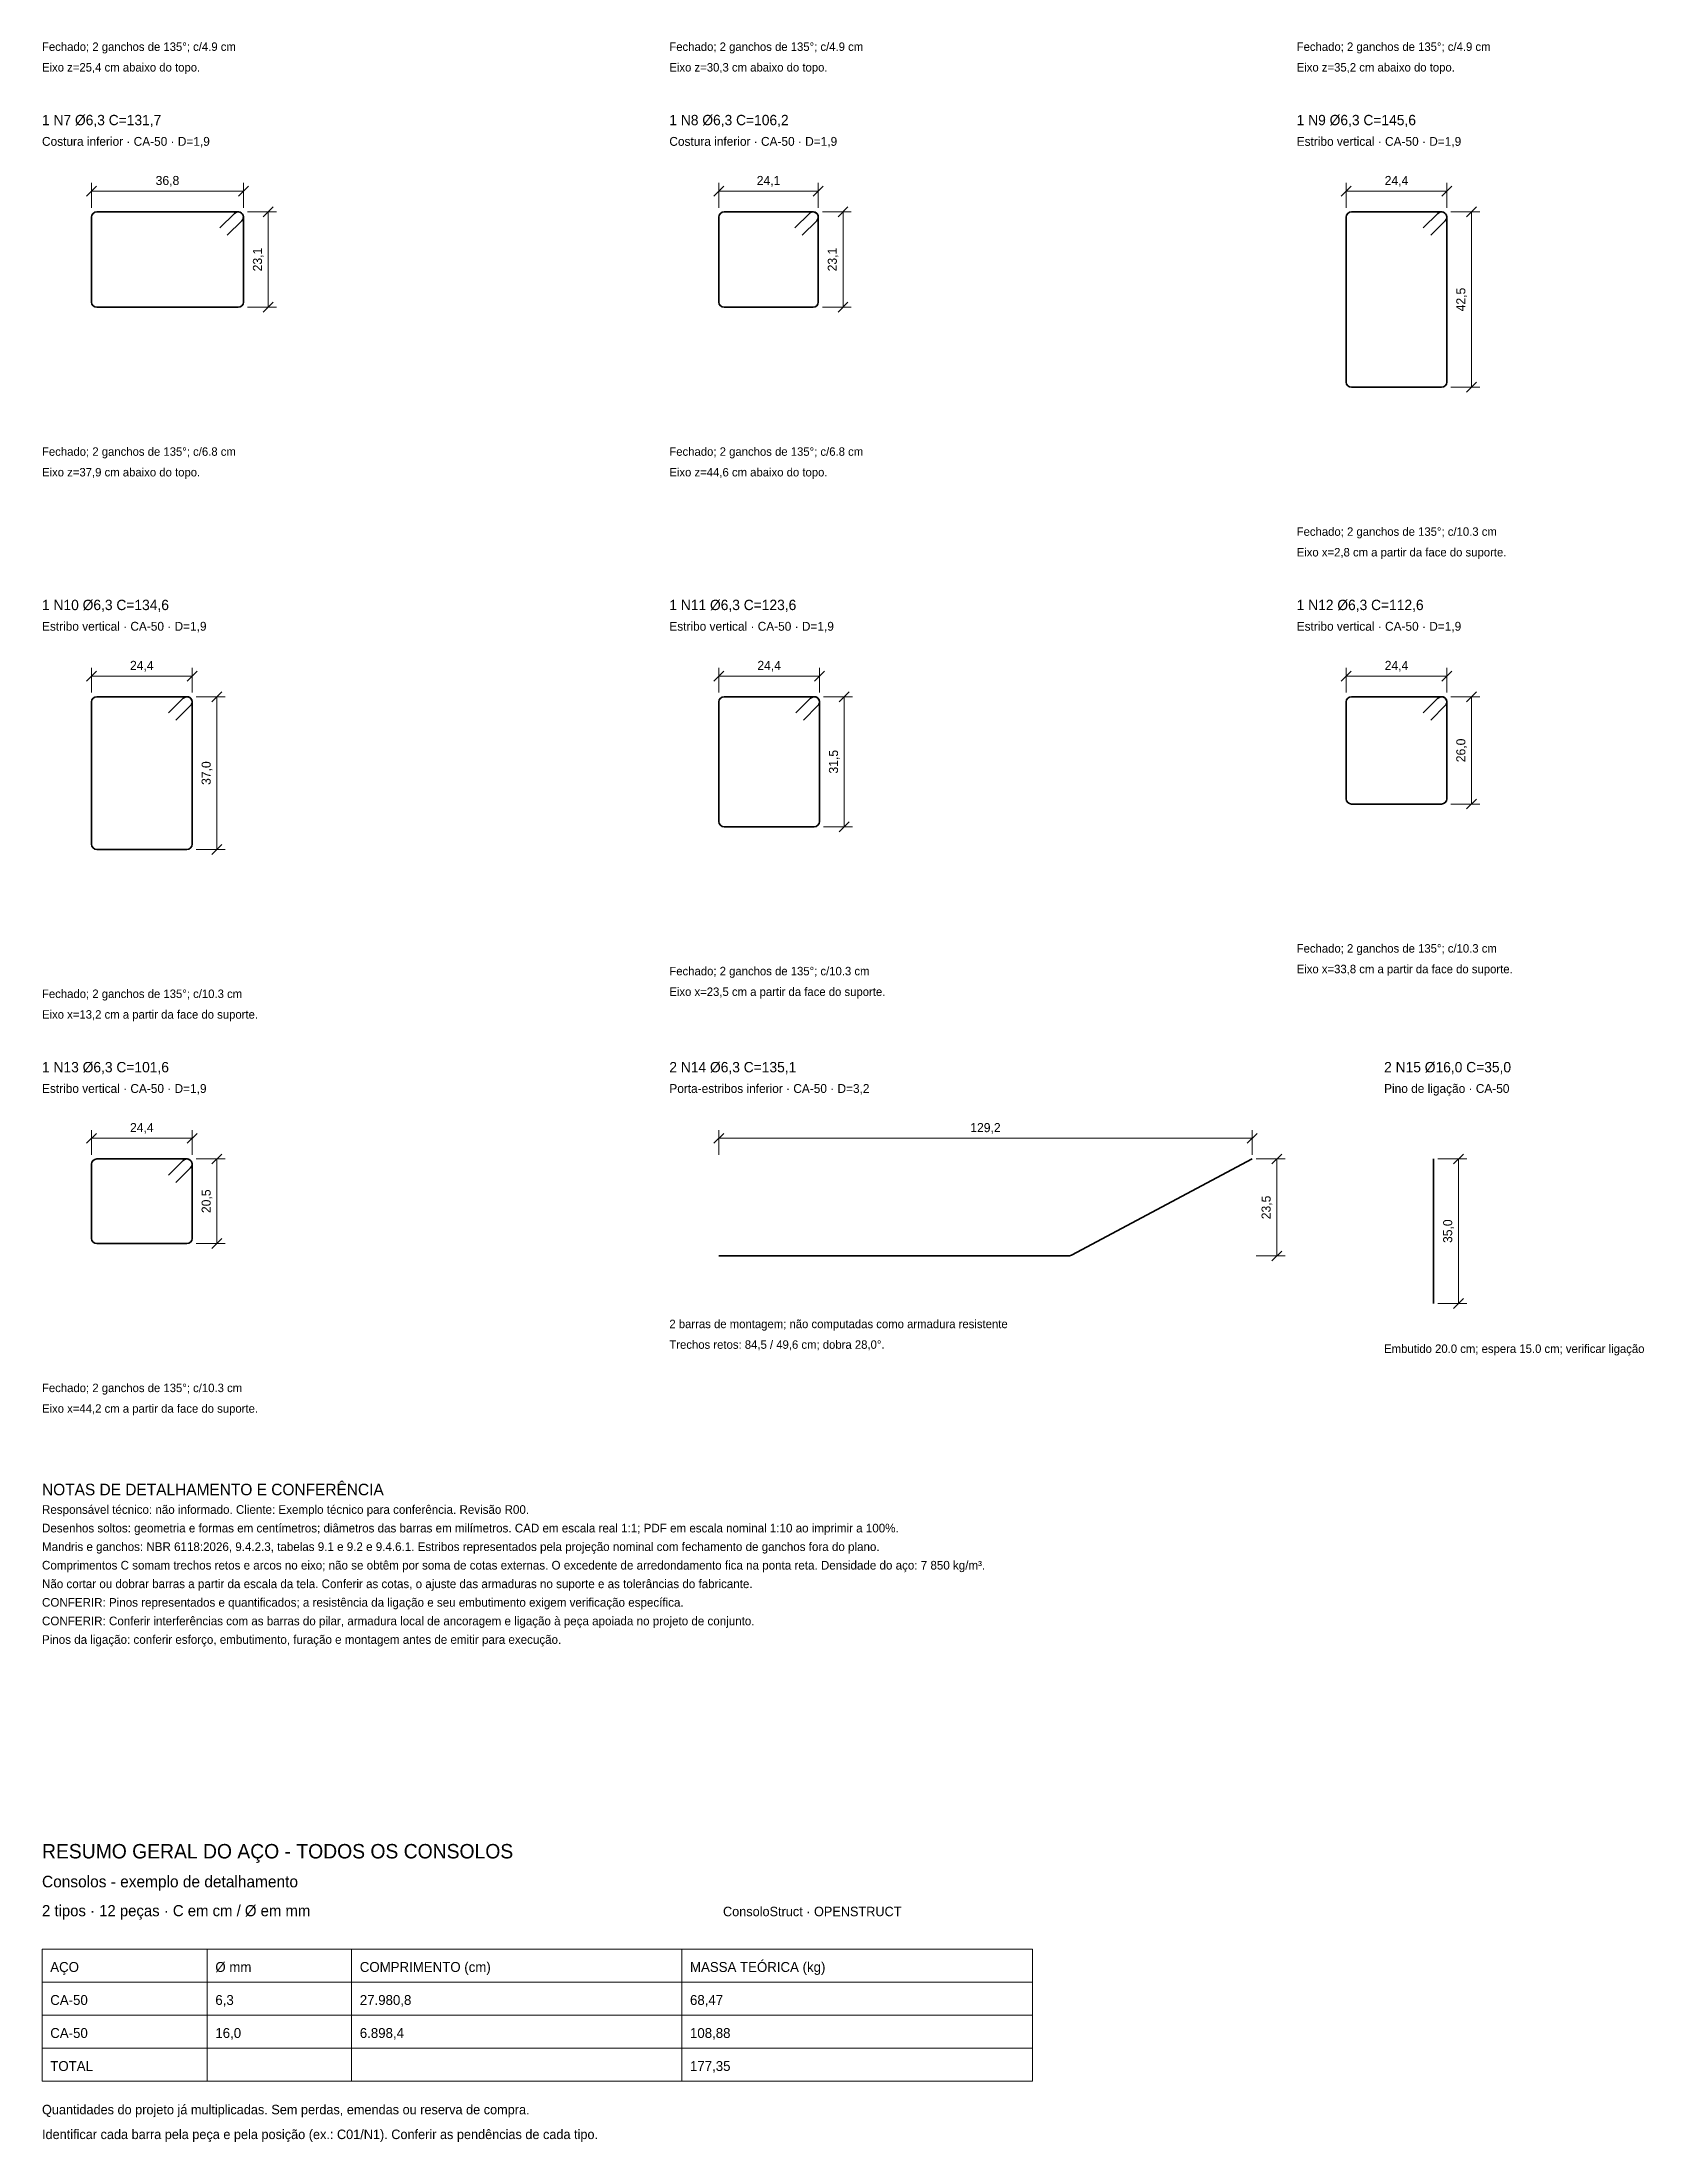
# Model space of a CAD drawing. Header units: centimetres. Extents: x 10 to 530, y -1860 to -4.
# Drawn here: x 10 to 398, y -1860 to -1351 of the extents above; entities that cross this region are included whole.
import ezdxf
from ezdxf.enums import TextEntityAlignment as Align

# ---------------------------------------------------------------- set-up
doc = ezdxf.new("R2010")
doc.units = ezdxf.units.CM
for name, color, linetype, lineweight in [('ARMADURAS', 5, 'CONTINUOUS', 35), ('COTAS', 8, 'CONTINUOUS', 13), ('TEXTOS', 7, 'CONTINUOUS', 13)]:
    doc.layers.add(name, color=color, linetype=linetype, lineweight=lineweight)

msp = doc.modelspace()

# ---------------------------------------------------------------- texts
at = {"layer": 'COTAS'}
for s, p in [('36,8', (40.40192, -1385.84488)), ('24,1', (186.0375, -1385.84488)), ('24,4', (338.185, -1385.84488)), ('24,4', (34.185, -1503.34408)), ('24,4', (186.185, -1503.34408)), ('24,4', (338.185, -1503.34408)), ('24,4', (34.185, -1615.34195)), ('129,2', (238.5925, -1615.34195))]:
    msp.add_text(s, height=2.2, dxfattribs=at).set_placement(p, align=Align.CENTER)
for s, p in [('23,1', (63.30384, -1403.89988)), ('23,1', (202.575, -1403.89988)), ('42,5', (354.87, -1413.59448)), ('26,0', (354.87, -1522.84169)), ('37,0', (50.87, -1528.34302)), ('31,5', (202.87, -1525.59235)), ('20,5', (50.87, -1632.08889)), ('23,5', (307.685, -1633.59328)), ('35,0', (351.685, -1639.34195))]:
    msp.add_text(s, height=2.2, rotation=90, dxfattribs=at).set_placement(p, align=Align.CENTER)
at = {"layer": 'TEXTOS'}
for s, height, p in [('Fechado; 2 ganchos de 135°; c/4.9 cm', 2.05, (10, -1353.34488)), ('Fechado; 2 ganchos de 135°; c/4.9 cm', 2.05, (162, -1353.34488)), ('Fechado; 2 ganchos de 135°; c/4.9 cm', 2.05, (314, -1353.34488)), ('Eixo z=25,4 cm abaixo do topo.', 2.05, (10, -1358.34488)), ('Eixo z=30,3 cm abaixo do topo.', 2.05, (162, -1358.34488)), ('Eixo z=35,2 cm abaixo do topo.', 2.05, (314, -1358.34488)), ('1 N7 Ø6,3 C=131,7', 2.5, (10, -1371.34488)), ('1 N8 Ø6,3 C=106,2', 2.5, (162, -1371.34488)), ('1 N9 Ø6,3 C=145,6', 2.5, (314, -1371.34488)), ('Costura inferior · CA-50 · D=1,9', 2.15, (10, -1376.34488)), ('Costura inferior · CA-50 · D=1,9', 2.15, (162, -1376.34488)), ('Estribo vertical · CA-50 · D=1,9', 2.15, (314, -1376.34488)), ('Fechado; 2 ganchos de 135°; c/6.8 cm', 2.05, (10, -1451.45488)), ('Fechado; 2 ganchos de 135°; c/6.8 cm', 2.05, (162, -1451.45488)), ('Eixo z=37,9 cm abaixo do topo.', 2.05, (10, -1456.45488)), ('Eixo z=44,6 cm abaixo do topo.', 2.05, (162, -1456.45488)), ('Fechado; 2 ganchos de 135°; c/10.3 cm', 2.05, (314, -1470.84408)), ('Eixo x=2,8 cm a partir da face do suporte.', 2.05, (314, -1475.84408)), ('1 N10 Ø6,3 C=134,6', 2.5, (10, -1488.84408)), ('1 N11 Ø6,3 C=123,6', 2.5, (162, -1488.84408)), ('1 N12 Ø6,3 C=112,6', 2.5, (314, -1488.84408)), ('Estribo vertical · CA-50 · D=1,9', 2.15, (10, -1493.84408)), ('Estribo vertical · CA-50 · D=1,9', 2.15, (162, -1493.84408)), ('Estribo vertical · CA-50 · D=1,9', 2.15, (314, -1493.84408)), ('Fechado; 2 ganchos de 135°; c/10.3 cm', 2.05, (314, -1571.83929)), ('Fechado; 2 ganchos de 135°; c/10.3 cm', 2.05, (162, -1577.34062)), ('Eixo x=33,8 cm a partir da face do suporte.', 2.05, (314, -1576.83929)), ('Fechado; 2 ganchos de 135°; c/10.3 cm', 2.05, (10, -1582.84195)), ('Eixo x=23,5 cm a partir da face do suporte.', 2.05, (162, -1582.34062)), ('Eixo x=13,2 cm a partir da face do suporte.', 2.05, (10, -1587.84195)), ('1 N13 Ø6,3 C=101,6', 2.5, (10, -1600.84195)), ('2 N14 Ø6,3 C=135,1', 2.5, (162, -1600.84195)), ('2 N15 Ø16,0 C=35,0', 2.5, (335.185, -1600.84195)), ('Estribo vertical · CA-50 · D=1,9', 2.15, (10, -1605.84195)), ('Porta-estribos inferior · CA-50 · D=3,2', 2.15, (162, -1605.84195)), ('Pino de ligação · CA-50', 2.15, (335.185, -1605.84195)), ('2 barras de montagem; não computadas como armadura resistente', 2.05, (162, -1662.84195)), ('Trechos retos: 84,5 / 49,6 cm; dobra 28,0°.', 2.05, (162, -1667.84195)), ('Embutido 20.0 cm; espera 15.0 cm; verificar ligação', 2.05, (335.185, -1668.84195)), ('Fechado; 2 ganchos de 135°; c/10.3 cm', 2.05, (10, -1678.33584)), ('Eixo x=44,2 cm a partir da face do suporte.', 2.05, (10, -1683.33584)), ('NOTAS DE DETALHAMENTO E CONFERÊNCIA', 2.8, (10, -1703.33584)), ('Responsável técnico: não informado. Cliente: Exemplo técnico para conferência. Revisão R00.', 2.1, (10, -1707.83584)), ('Desenhos soltos: geometria e formas em centímetros; diâmetros das barras em milímetros. CAD em escala real 1:1; PDF em escala nominal 1:10 ao imprimir a 100%.', 2.1, (10, -1712.33584)), ('Mandris e ganchos: NBR 6118:2026, 9.4.2.3, tabelas 9.1 e 9.2 e 9.4.6.1. Estribos representados pela projeção nominal com fechamento de ganchos fora do plano.', 2.1, (10, -1716.83584)), ('Comprimentos C somam trechos retos e arcos no eixo; não se obtêm por soma de cotas externas. O excedente de arredondamento fica na ponta reta. Densidade do aço: 7 850 kg/m³.', 2.1, (10, -1721.33584)), ('Não cortar ou dobrar barras a partir da escala da tela. Conferir as cotas, o ajuste das armaduras no suporte e as tolerâncias do fabricante.', 2.1, (10, -1725.83584)), ('CONFERIR: Pinos representados e quantificados; a resistência da ligação e seu embutimento exigem verificação específica.', 2.1, (10, -1730.33584)), ('CONFERIR: Conferir interferências com as barras do pilar, armadura local de ancoragem e ligação à peça apoiada no projeto de conjunto.', 2.1, (10, -1734.83584)), ('Pinos da ligação: conferir esforço, embutimento, furação e montagem antes de emitir para execução.', 2.1, (10, -1739.33584)), ('RESUMO GERAL DO AÇO - TODOS OS CONSOLOS', 3.5, (10, -1791.33584)), ('Consolos - exemplo de detalhamento', 2.8, (10, -1798.33584)), ('2 tipos · 12 peças · C em cm / Ø em mm', 2.7, (10, -1805.33584)), ('ConsoloStruct · OPENSTRUCT', 2.3, (175, -1805.33584)), ('AÇO', 2.4, (12, -1818.83584)), ('Ø mm', 2.4, (52, -1818.83584)), ('COMPRIMENTO (cm)', 2.4, (87, -1818.83584)), ('MASSA TEÓRICA (kg)', 2.4, (167, -1818.83584)), ('CA-50', 2.4, (12, -1826.83584)), ('6,3', 2.4, (52, -1826.83584)), ('27.980,8', 2.4, (87, -1826.83584)), ('68,47', 2.4, (167, -1826.83584)), ('CA-50', 2.4, (12, -1834.83584)), ('16,0', 2.4, (52, -1834.83584)), ('6.898,4', 2.4, (87, -1834.83584)), ('108,88', 2.4, (167, -1834.83584)), ('TOTAL', 2.4, (12, -1842.83584)), ('177,35', 2.4, (167, -1842.83584)), ('Quantidades do projeto já multiplicadas. Sem perdas, emendas ou reserva de compra.', 2.3, (10, -1853.33584)), ('Identificar cada barra pela peça e pela posição (ex.: C01/N1). Conferir as pendências de cada tipo.', 2.3, (10, -1859.33584))]:
    msp.add_text(s, height=height, dxfattribs=at).set_placement(p)

# ---------------------------------------------------------------- linework, layer by layer
at = {"layer": 'ARMADURAS'}
for p, q in [((22, -1393.60488), (22, -1414.19488)), ((57.54384, -1392.34488), (23.26, -1392.34488)), ((56.65288, -1392.71392), (53.11735, -1396.24946)), ((58.80384, -1414.19488), (58.80384, -1393.60488)), ((174, -1393.60488), (174, -1414.19488)), ((196.815, -1392.34488), (175.26, -1392.34488)), ((195.92405, -1392.71392), (192.38851, -1396.24946)), ((198.075, -1414.19488), (198.075, -1393.60488)), ((326, -1393.60488), (326, -1433.58408)), ((349.11, -1392.34488), (327.26, -1392.34488)), ((348.21905, -1392.71392), (344.68351, -1396.24946)), ((350.37, -1433.58408), (350.37, -1393.60488)), ((54.89926, -1398.03136), (58.43479, -1394.49583)), ((194.17042, -1398.03136), (197.70595, -1394.49583)), ((346.46542, -1398.03136), (350.00095, -1394.49583)), ((23.26, -1415.45488), (57.54384, -1415.45488)), ((175.26, -1415.45488), (196.815, -1415.45488)), ((327.26, -1434.84408), (349.11, -1434.84408)), ((22, -1511.10408), (22, -1545.58195)), ((45.11, -1509.84408), (23.26, -1509.84408)), ((44.21905, -1510.21312), (40.68351, -1513.74866)), ((46.37, -1545.58195), (46.37, -1511.10408)), ((174, -1511.10408), (174, -1540.08062)), ((197.11, -1509.84408), (175.26, -1509.84408)), ((196.21905, -1510.21312), (192.68351, -1513.74866)), ((198.37, -1540.08062), (198.37, -1511.10408)), ((326, -1511.10408), (326, -1534.57929)), ((349.11, -1509.84408), (327.26, -1509.84408)), ((348.21905, -1510.21312), (344.68351, -1513.74866)), ((350.37, -1534.57929), (350.37, -1511.10408)), ((42.46542, -1515.53057), (46.00095, -1511.99503)), ((194.46542, -1515.53057), (198.00095, -1511.99503)), ((346.46542, -1515.53057), (350.00095, -1511.99503)), ((327.26, -1535.83929), (349.11, -1535.83929)), ((175.26, -1541.34062), (197.11, -1541.34062)), ((23.26, -1546.84195), (45.11, -1546.84195)), ((22, -1623.10195), (22, -1641.07584)), ((45.11, -1621.84195), (23.26, -1621.84195)), ((44.21905, -1622.211), (40.68351, -1625.74653)), ((46.37, -1641.07584), (46.37, -1623.10195)), ((259.41618, -1645.12324), (303.185, -1621.84195)), ((347.185, -1621.84195), (347.185, -1656.84195)), ((42.46542, -1627.52844), (46.00095, -1623.99291)), ((23.26, -1642.33584), (45.11, -1642.33584)), ((174, -1645.34461), (258.52861, -1645.34461))]:
    msp.add_line(p, q, dxfattribs=at)
for centre, radius, start, end in [((23.26, -1393.60488), 1.26, 90, 180), ((57.54384, -1393.60488), 1.26, 0, 135), ((57.54384, -1393.60488), 1.26, 315, 90), ((175.26, -1393.60488), 1.26, 90, 180), ((196.815, -1393.60488), 1.26, 0, 135), ((196.815, -1393.60488), 1.26, 315, 90), ((327.26, -1393.60488), 1.26, 90, 180), ((349.11, -1393.60488), 1.26, 0, 135), ((349.11, -1393.60488), 1.26, 315, 90), ((23.26, -1414.19488), 1.26, 180, 270), ((57.54384, -1414.19488), 1.26, 270, 0), ((175.26, -1414.19488), 1.26, 180, 270), ((196.815, -1414.19488), 1.26, 270, 0), ((327.26, -1433.58408), 1.26, 180, 270), ((349.11, -1433.58408), 1.26, 270, 0), ((23.26, -1511.10408), 1.26, 90, 180), ((45.11, -1511.10408), 1.26, 0, 135), ((45.11, -1511.10408), 1.26, 315, 90), ((175.26, -1511.10408), 1.26, 90, 180), ((197.11, -1511.10408), 1.26, 0, 135), ((197.11, -1511.10408), 1.26, 315, 90), ((327.26, -1511.10408), 1.26, 90, 180), ((349.11, -1511.10408), 1.26, 0, 135), ((349.11, -1511.10408), 1.26, 315, 90), ((327.26, -1534.57929), 1.26, 180, 270), ((349.11, -1534.57929), 1.26, 270, 0), ((175.26, -1540.08062), 1.26, 180, 270), ((197.11, -1540.08062), 1.26, 270, 0), ((23.26, -1545.58195), 1.26, 180, 270), ((45.11, -1545.58195), 1.26, 270, 0), ((23.26, -1623.10195), 1.26, 90, 180), ((45.11, -1623.10195), 1.26, 0, 135), ((45.11, -1623.10195), 1.26, 315, 90), ((23.26, -1641.07584), 1.26, 180, 270), ((45.11, -1641.07584), 1.26, 270, 0), ((258.52861, -1643.45461), 1.89, 270, 298.00918)]:
    msp.add_arc(centre, radius, start, end, dxfattribs=at)
at = {"layer": 'COTAS'}
for p, q in [((20.8, -1388.54488), (23.2, -1386.14488)), ((22, -1391.34488), (22, -1385.34488)), ((22, -1387.34488), (58.80384, -1387.34488)), ((57.60384, -1388.54488), (60.00384, -1386.14488)), ((58.80384, -1391.34488), (58.80384, -1385.34488)), ((172.8, -1388.54488), (175.2, -1386.14488)), ((174, -1391.34488), (174, -1385.34488)), ((174, -1387.34488), (198.075, -1387.34488)), ((196.875, -1388.54488), (199.275, -1386.14488)), ((198.075, -1391.34488), (198.075, -1385.34488)), ((324.8, -1388.54488), (327.2, -1386.14488)), ((326, -1391.34488), (326, -1385.34488)), ((326, -1387.34488), (350.37, -1387.34488)), ((349.17, -1388.54488), (351.57, -1386.14488)), ((350.37, -1391.34488), (350.37, -1385.34488)), ((59.80384, -1392.34488), (66.80384, -1392.34488)), ((63.60384, -1393.54488), (66.00384, -1391.14488)), ((64.80384, -1392.34488), (64.80384, -1415.45488)), ((199.075, -1392.34488), (206.075, -1392.34488)), ((202.875, -1393.54488), (205.275, -1391.14488)), ((204.075, -1392.34488), (204.075, -1415.45488)), ((351.37, -1392.34488), (358.37, -1392.34488)), ((355.17, -1393.54488), (357.57, -1391.14488)), ((356.37, -1392.34488), (356.37, -1434.84408)), ((63.60384, -1416.65488), (66.00384, -1414.25488)), ((202.875, -1416.65488), (205.275, -1414.25488)), ((59.80384, -1415.45488), (66.80384, -1415.45488)), ((199.075, -1415.45488), (206.075, -1415.45488)), ((351.37, -1434.84408), (358.37, -1434.84408)), ((355.17, -1436.04408), (357.57, -1433.64408)), ((20.8, -1506.04408), (23.2, -1503.64408)), ((22, -1508.84408), (22, -1502.84408)), ((22, -1504.84408), (46.37, -1504.84408)), ((45.17, -1506.04408), (47.57, -1503.64408)), ((46.37, -1508.84408), (46.37, -1502.84408)), ((172.8, -1506.04408), (175.2, -1503.64408)), ((174, -1508.84408), (174, -1502.84408)), ((174, -1504.84408), (198.37, -1504.84408)), ((197.17, -1506.04408), (199.57, -1503.64408)), ((198.37, -1508.84408), (198.37, -1502.84408)), ((324.8, -1506.04408), (327.2, -1503.64408)), ((326, -1508.84408), (326, -1502.84408)), ((326, -1504.84408), (350.37, -1504.84408)), ((349.17, -1506.04408), (351.57, -1503.64408)), ((350.37, -1508.84408), (350.37, -1502.84408)), ((47.37, -1509.84408), (54.37, -1509.84408)), ((51.17, -1511.04408), (53.57, -1508.64408)), ((52.37, -1509.84408), (52.37, -1546.84195)), ((199.37, -1509.84408), (206.37, -1509.84408)), ((203.17, -1511.04408), (205.57, -1508.64408)), ((204.37, -1509.84408), (204.37, -1541.34062)), ((351.37, -1509.84408), (358.37, -1509.84408)), ((355.17, -1511.04408), (357.57, -1508.64408)), ((356.37, -1509.84408), (356.37, -1535.83929)), ((351.37, -1535.83929), (358.37, -1535.83929)), ((355.17, -1537.03929), (357.57, -1534.63929)), ((199.37, -1541.34062), (206.37, -1541.34062)), ((203.17, -1542.54062), (205.57, -1540.14062)), ((47.37, -1546.84195), (54.37, -1546.84195)), ((51.17, -1548.04195), (53.57, -1545.64195)), ((20.8, -1618.04195), (23.2, -1615.64195)), ((22, -1620.84195), (22, -1614.84195)), ((22, -1616.84195), (46.37, -1616.84195)), ((45.17, -1618.04195), (47.57, -1615.64195)), ((46.37, -1620.84195), (46.37, -1614.84195)), ((172.8, -1618.04195), (175.2, -1615.64195)), ((174, -1620.84195), (174, -1614.84195)), ((174, -1616.84195), (303.185, -1616.84195)), ((301.985, -1618.04195), (304.385, -1615.64195)), ((303.185, -1620.84195), (303.185, -1614.84195)), ((47.37, -1621.84195), (54.37, -1621.84195)), ((51.17, -1623.04195), (53.57, -1620.64195)), ((52.37, -1621.84195), (52.37, -1642.33584)), ((304.185, -1621.84195), (311.185, -1621.84195)), ((307.985, -1623.04195), (310.385, -1620.64195)), ((309.185, -1621.84195), (309.185, -1645.34461)), ((348.185, -1621.84195), (355.185, -1621.84195)), ((351.985, -1623.04195), (354.385, -1620.64195)), ((353.185, -1621.84195), (353.185, -1656.84195)), ((47.37, -1642.33584), (54.37, -1642.33584)), ((51.17, -1643.53584), (53.57, -1641.13584)), ((304.185, -1645.34461), (311.185, -1645.34461)), ((307.985, -1646.54461), (310.385, -1644.14461)), ((348.185, -1656.84195), (355.185, -1656.84195)), ((351.985, -1658.04195), (354.385, -1655.64195)), ((10, -1813.33584), (250, -1813.33584)), ((10, -1813.33584), (10, -1821.33584)), ((50, -1813.33584), (50, -1821.33584)), ((85, -1813.33584), (85, -1821.33584)), ((165, -1813.33584), (165, -1821.33584)), ((250, -1813.33584), (250, -1821.33584)), ((10, -1821.33584), (250, -1821.33584)), ((10, -1821.33584), (10, -1829.33584)), ((50, -1821.33584), (50, -1829.33584)), ((85, -1821.33584), (85, -1829.33584)), ((165, -1821.33584), (165, -1829.33584)), ((250, -1821.33584), (250, -1829.33584)), ((10, -1829.33584), (250, -1829.33584)), ((10, -1829.33584), (10, -1837.33584)), ((50, -1829.33584), (50, -1837.33584)), ((85, -1829.33584), (85, -1837.33584)), ((165, -1829.33584), (165, -1837.33584)), ((250, -1829.33584), (250, -1837.33584)), ((10, -1837.33584), (250, -1837.33584)), ((10, -1837.33584), (10, -1845.33584)), ((50, -1837.33584), (50, -1845.33584)), ((85, -1837.33584), (85, -1845.33584)), ((165, -1837.33584), (165, -1845.33584)), ((250, -1837.33584), (250, -1845.33584)), ((10, -1845.33584), (250, -1845.33584))]:
    msp.add_line(p, q, dxfattribs=at)

msp.set_redraw_order([(e.dxf.handle, doc.entitydb.next_handle()) for e in msp.query("TEXT MTEXT ATTDEF DIMENSION ARC_DIMENSION")])  # texts and dimensions are drawn at this point

doc.saveas('drawing.dxf')
